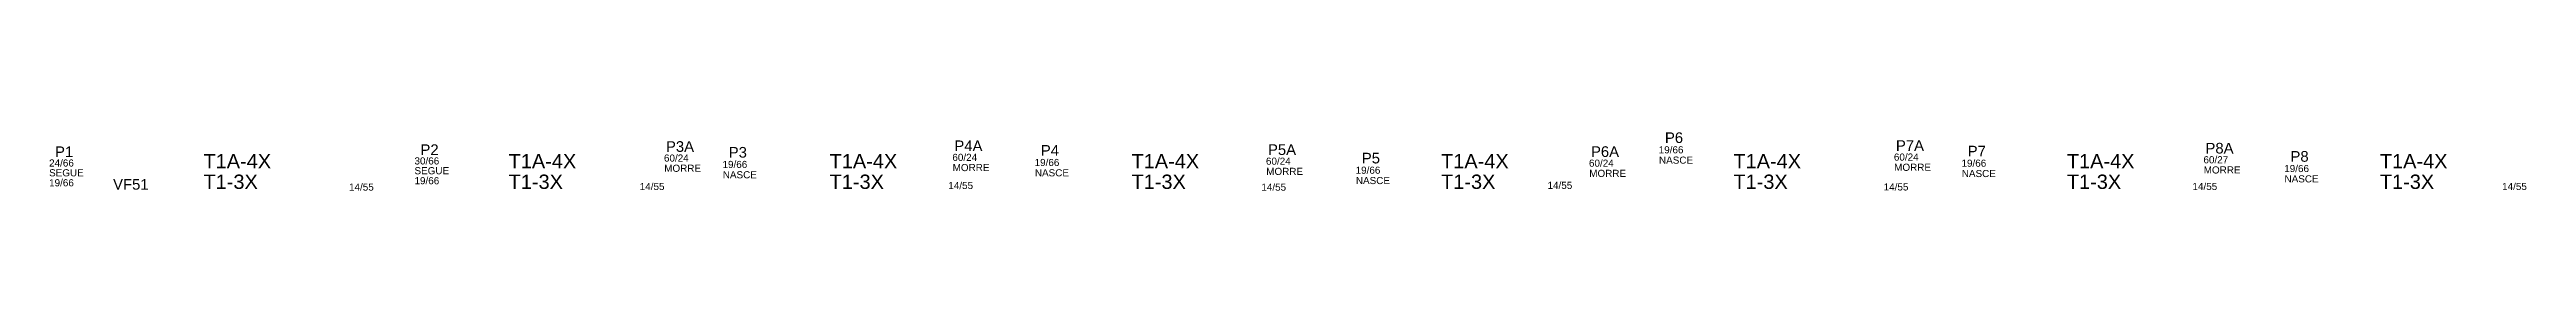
# Model space of a CAD drawing. Header units: millimetres. Extents: x 3247 to 10920, y 704 to 3817.
# Drawn here: x 7284 to 10779, y 3064 to 3146 of the extents above; entities that cross this region are included whole.
import ezdxf

# ---------------------------------------------------------------- set-up
doc = ezdxf.new("R2010")
doc.units = ezdxf.units.MM
doc.layers.add('3', color=3, linetype='Continuous')
doc.layers.add('4', color=4, linetype='Continuous')
doc.layers.add('NOME DA VIGA', color=6, linetype='Continuous', lineweight=25)
doc.styles.get("Standard").update_dxf_attribs({"font": 'arial.ttf'})

msp = doc.modelspace()

# ---------------------------------------------------------------- texts
at = {"layer": '3', "color": 2, "linetype": 'Continuous'}
for s, p in [('30/66', (7798.85, 3100.62)), ('60/24', (8150.91, 3104.67)), ('60/24', (8557.94, 3105.64)), ('19/66', (9554.76, 3116.3)), ('NASCE', (9555.15, 3101.76)), ('60/24', (9886.65, 3106.06)), ('60/27', (10323.53, 3102.3)), ('SEGUE', (7283.19, 3083.95)), ('24/66', (7283.19, 3097.72)), ('19/66', (7283.19, 3069.92)), ('SEGUE', (7798.85, 3086.86)), ('19/66', (7798.85, 3072.82)), ('MORRE', (8151.3, 3090.32)), ('19/66', (8233.55, 3095.72)), ('NASCE', (8233.94, 3081.17)), ('14/55', (8552.24, 3066.03)), ('MORRE', (8558.33, 3091.29)), ('19/66', (8674, 3098.45)), ('NASCE', (8674.39, 3083.91)), ('60/24', (9000.48, 3100.28)), ('MORRE', (9000.87, 3085.93)), ('19/66', (9127.02, 3087.57)), ('NASCE', (9127.41, 3073.02)), ('14/55', (9397.86, 3066.23)), ('60/24', (9456.34, 3097.5)), ('MORRE', (9456.73, 3083.15)), ('MORRE', (9887.04, 3091.71)), ('19/66', (9982.06, 3097.44)), ('NASCE', (9982.45, 3082.9)), ('MORRE', (10323.92, 3087.95)), ('19/66', (10437.54, 3089.93)), ('NASCE', (10437.93, 3075.39)), ('14/55', (7706.46, 3063.85)), ('14/55', (8116.73, 3064.65)), ('14/55', (8993.99, 3063.73)), ('14/55', (9872.25, 3064.06)), ('14/55', (10308.02, 3064.74)), ('14/55', (10745.01, 3064.74))]:
    msp.add_text(s, height=10, dxfattribs=at).set_placement(p)
at = {"layer": '4', "linetype": 'Continuous'}
for s, p in [('P6', (9563.57, 3130.83)), ('P1', (7291.64, 3111.04)), ('P2', (7807.29, 3113.94)), ('P3A', (8153.78, 3118.4)), ('P3', (8242.36, 3110.25)), ('P4A', (8560.8, 3119.37)), ('P4', (8682.81, 3112.98)), ('P5A', (9003.35, 3114.02)), ('P5', (9135.83, 3102.09)), ('P6A', (9459.2, 3111.23)), ('P7A', (9889.52, 3119.8)), ('P7', (9990.88, 3111.97)), ('P8A', (10326.4, 3116.04)), ('P8', (10446.36, 3104.46)), ('VF51', (7373.54, 3065.17))]:
    msp.add_text(s, height=15, dxfattribs=at).set_placement(p)
at = {"layer": 'NOME DA VIGA', "color": 6, "linetype": 'Continuous'}
for s, p in [('T1A-4X', (7501.04, 3095.21)), ('T1A-4X', (7931.69, 3095.21)), ('T1A-4X', (8384.69, 3095.21)), ('T1A-4X', (8810.74, 3095.21)), ('T1A-4X', (9247.61, 3095.21)), ('T1A-4X', (9660.17, 3095.21)), ('T1A-4X', (10130.72, 3095.21)), ('T1A-4X', (10572.45, 3095.21)), ('T1-3X', (7501.04, 3066.28)), ('T1-3X', (7931.69, 3066.28)), ('T1-3X', (8384.69, 3066.28)), ('T1-3X', (8810.74, 3066.28)), ('T1-3X', (9247.61, 3066.28)), ('T1-3X', (9660.17, 3066.28)), ('T1-3X', (10130.72, 3066.28)), ('T1-3X', (10572.45, 3066.28))]:
    msp.add_text(s, height=20.16, dxfattribs=at).set_placement(p)

doc.saveas('drawing.dxf')
